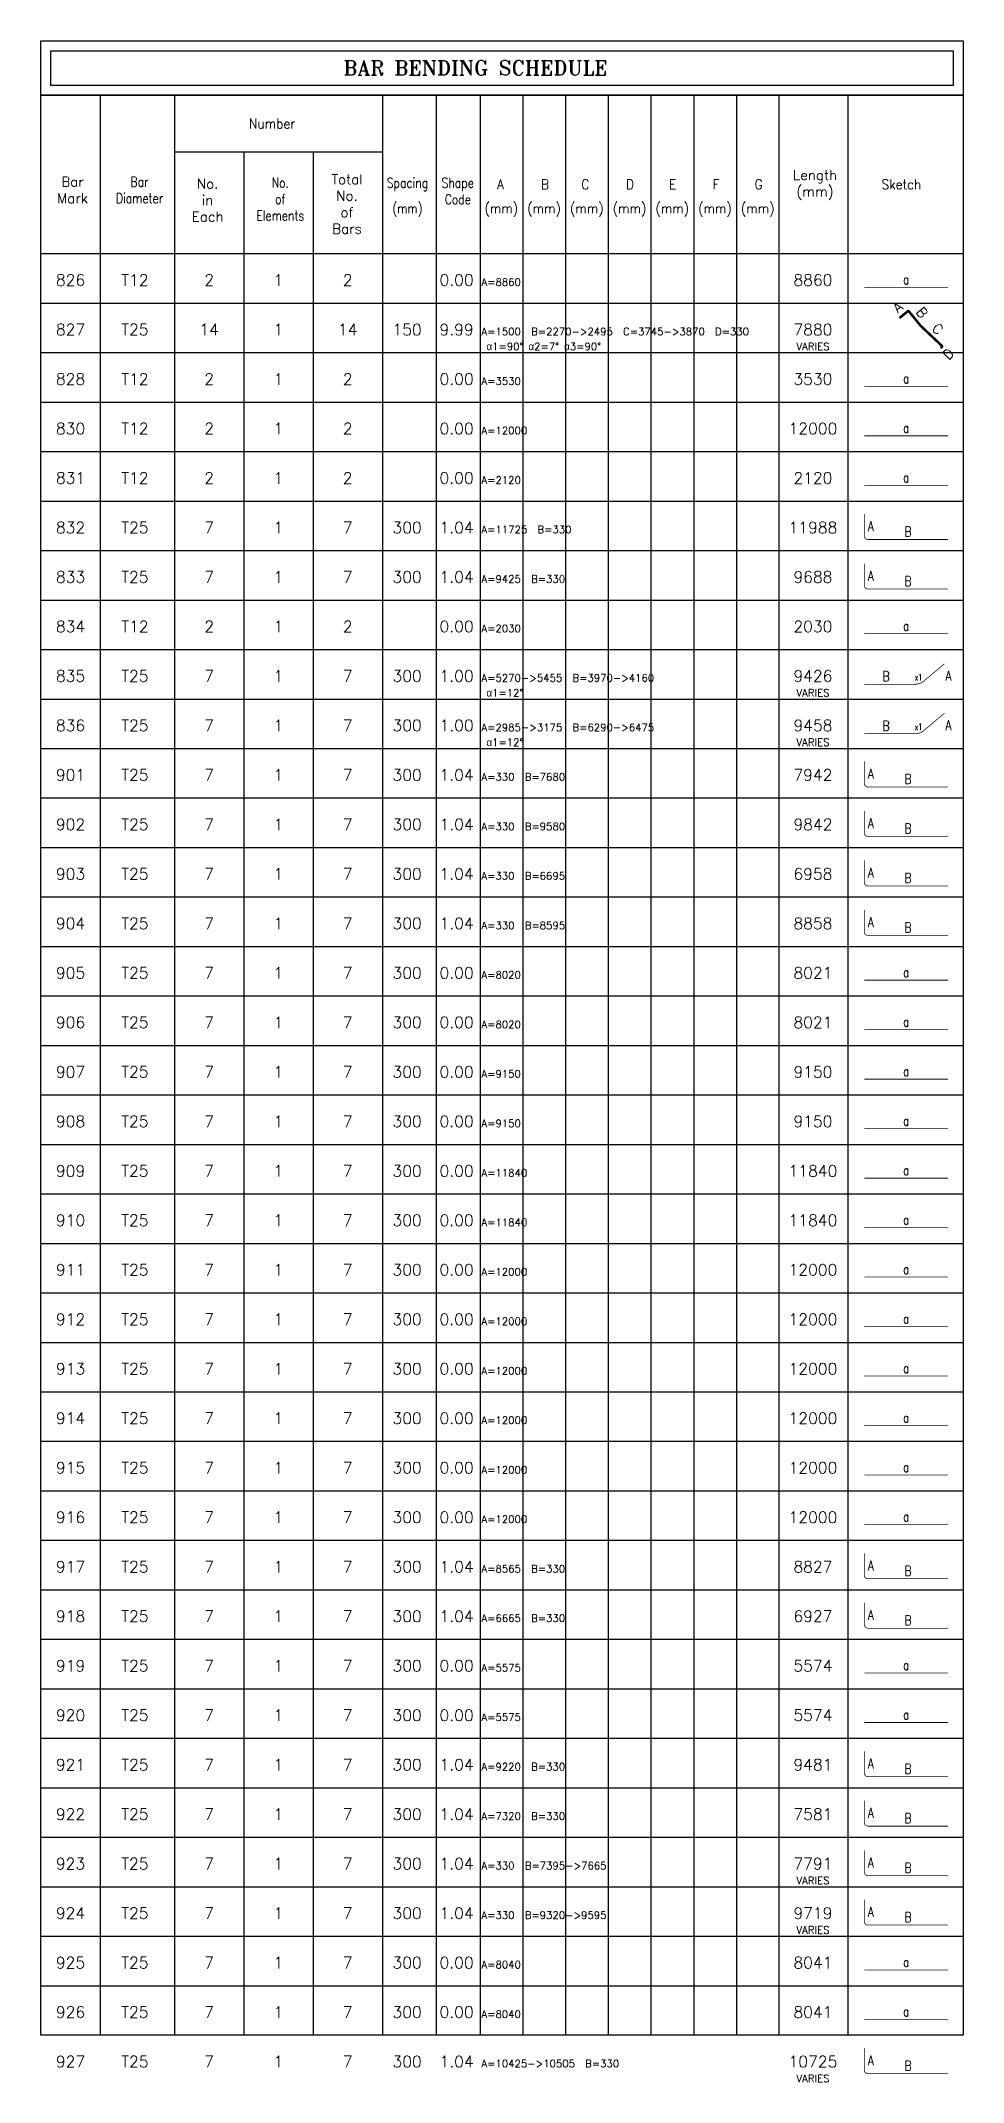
# Model space of a CAD drawing. Extents: x 660761725 to 1323371458, y 2734871439 to 5470067957.
# Drawn here: x 661859860 to 661864519, y 2734938224 to 2734948536 of the extents above; entities that cross this region are included whole.
import ezdxf
from ezdxf.enums import TextEntityAlignment as Align

# ---------------------------------------------------------------- set-up
doc = ezdxf.new("R2010")
doc.units = 0
for name, color, linetype in [('S-SCHEDULE', 140, 'Continuous'), ('S-SKETCH', 1, 'Continuous'), ('S-TEXT-SKETCH', 255, 'Continuous')]:
    doc.layers.add(name, color=color, linetype=linetype)
doc.styles.add('ARMACAD-OGER', font='romans.shx')
doc.styles.add('ROMANS', font='romans.shx')
doc.styles.add('ROMANT', font='romant')

msp = doc.modelspace()

# ---------------------------------------------------------------- texts
at = {"layer": 'S-SCHEDULE', "style": 'ROMANS'}
for s, height, p in [('T12', 57.5, (661860335.46397841, 2734947298.5)), ('2', 57.5, (661860710.46397841, 2734947298.5)), ('1', 57.5, (661861060.46397841, 2734947298.5)), ('2', 57.5, (661861410.46397841, 2734947298.5)), ('0.00', 57.5, (661861960.46397841, 2734947298.5)), ('8860', 57.5, (661863760.46397841, 2734947298.5)), ('T25', 57.5, (661860335.46397841, 2734947048.5)), ('14', 57.5, (661860710.46397841, 2734947048.5)), ('1', 57.5, (661861060.46397841, 2734947048.5)), ('14', 57.5, (661861410.46397841, 2734947048.5)), ('150', 57.5, (661861710.46397841, 2734947048.5)), ('9.99', 57.5, (661861960.46397841, 2734947048.5)), ('7880', 57.5, (661863760.46397841, 2734947048.5)), ('VARIES', 37.5, (661863760.46397841, 2734946973.5)), ('T12', 57.5, (661860335.46397841, 2734946798.5)), ('2', 57.5, (661860710.46397841, 2734946798.5)), ('1', 57.5, (661861060.46397841, 2734946798.5)), ('2', 57.5, (661861410.46397841, 2734946798.5)), ('0.00', 57.5, (661861960.46397841, 2734946798.5)), ('3530', 57.5, (661863760.46397841, 2734946798.5)), ('T12', 57.5, (661860335.46397841, 2734946548.5)), ('2', 57.5, (661860710.46397841, 2734946548.5)), ('1', 57.5, (661861060.46397841, 2734946548.5)), ('2', 57.5, (661861410.46397841, 2734946548.5)), ('0.00', 57.5, (661861960.46397841, 2734946548.5)), ('12000', 57.5, (661863760.46397841, 2734946548.5)), ('T12', 57.5, (661860335.46397841, 2734946298.5)), ('2', 57.5, (661860710.46397841, 2734946298.5)), ('1', 57.5, (661861060.46397841, 2734946298.5)), ('2', 57.5, (661861410.46397841, 2734946298.5)), ('0.00', 57.5, (661861960.46397841, 2734946298.5)), ('2120', 57.5, (661863760.46397841, 2734946298.5)), ('T25', 57.5, (661860335.46397841, 2734946048.5)), ('7', 57.5, (661860710.46397841, 2734946048.5)), ('1', 57.5, (661861060.46397841, 2734946048.5)), ('7', 57.5, (661861410.46397841, 2734946048.5)), ('300', 57.5, (661861710.46397841, 2734946048.5)), ('1.04', 57.5, (661861960.46397841, 2734946048.5)), ('11988', 57.5, (661863760.46397841, 2734946048.5)), ('T25', 57.5, (661860335.46397841, 2734945798.5)), ('7', 57.5, (661860710.46397841, 2734945798.5)), ('1', 57.5, (661861060.46397841, 2734945798.5)), ('7', 57.5, (661861410.46397841, 2734945798.5)), ('300', 57.5, (661861710.46397841, 2734945798.5)), ('1.04', 57.5, (661861960.46397841, 2734945798.5)), ('9688', 57.5, (661863760.46397841, 2734945798.5)), ('T12', 57.5, (661860335.46397841, 2734945548.5)), ('2', 57.5, (661860710.46397841, 2734945548.5)), ('1', 57.5, (661861060.46397841, 2734945548.5)), ('2', 57.5, (661861410.46397841, 2734945548.5)), ('0.00', 57.5, (661861960.46397841, 2734945548.5)), ('2030', 57.5, (661863760.46397841, 2734945548.5)), ('T25', 57.5, (661860335.46397841, 2734945298.5)), ('7', 57.5, (661860710.46397841, 2734945298.5)), ('1', 57.5, (661861060.46397841, 2734945298.5)), ('7', 57.5, (661861410.46397841, 2734945298.5)), ('300', 57.5, (661861710.46397841, 2734945298.5)), ('1.00', 57.5, (661861960.46397841, 2734945298.5)), ('9426', 57.5, (661863760.46397841, 2734945298.5)), ('VARIES', 37.5, (661863760.46397841, 2734945223.5)), ('T25', 57.5, (661860335.46397841, 2734945048.5)), ('7', 57.5, (661860710.46397841, 2734945048.5)), ('1', 57.5, (661861060.46397841, 2734945048.5)), ('7', 57.5, (661861410.46397841, 2734945048.5)), ('300', 57.5, (661861710.46397841, 2734945048.5)), ('1.00', 57.5, (661861960.46397841, 2734945048.5)), ('9458', 57.5, (661863760.46397841, 2734945048.5)), ('VARIES', 37.5, (661863760.46397841, 2734944973.5)), ('T25', 57.5, (661860335.46397841, 2734944798.5)), ('7', 57.5, (661860710.46397841, 2734944798.5)), ('1', 57.5, (661861060.46397841, 2734944798.5)), ('7', 57.5, (661861410.46397841, 2734944798.5)), ('300', 57.5, (661861710.46397841, 2734944798.5)), ('1.04', 57.5, (661861960.46397841, 2734944798.5)), ('7942', 57.5, (661863760.46397841, 2734944798.5)), ('T25', 57.5, (661860335.46397841, 2734944548.5)), ('7', 57.5, (661860710.46397841, 2734944548.5)), ('1', 57.5, (661861060.46397841, 2734944548.5)), ('7', 57.5, (661861410.46397841, 2734944548.5)), ('300', 57.5, (661861710.46397841, 2734944548.5)), ('1.04', 57.5, (661861960.46397841, 2734944548.5)), ('9842', 57.5, (661863760.46397841, 2734944548.5)), ('T25', 57.5, (661860335.46397841, 2734944298.5)), ('7', 57.5, (661860710.46397841, 2734944298.5)), ('1', 57.5, (661861060.46397841, 2734944298.5)), ('7', 57.5, (661861410.46397841, 2734944298.5)), ('300', 57.5, (661861710.46397841, 2734944298.5)), ('1.04', 57.5, (661861960.46397841, 2734944298.5)), ('6958', 57.5, (661863760.46397841, 2734944298.5)), ('T25', 57.5, (661860335.46397841, 2734944048.5)), ('7', 57.5, (661860710.46397841, 2734944048.5)), ('1', 57.5, (661861060.46397841, 2734944048.5)), ('7', 57.5, (661861410.46397841, 2734944048.5)), ('300', 57.5, (661861710.46397841, 2734944048.5)), ('1.04', 57.5, (661861960.46397841, 2734944048.5)), ('8858', 57.5, (661863760.46397841, 2734944048.5)), ('T25', 57.5, (661860335.46397841, 2734943798.5)), ('7', 57.5, (661860710.46397841, 2734943798.5)), ('1', 57.5, (661861060.46397841, 2734943798.5)), ('7', 57.5, (661861410.46397841, 2734943798.5)), ('300', 57.5, (661861710.46397841, 2734943798.5)), ('0.00', 57.5, (661861960.46397841, 2734943798.5)), ('8021', 57.5, (661863760.46397841, 2734943798.5)), ('T25', 57.5, (661860335.46397841, 2734943548.5)), ('7', 57.5, (661860710.46397841, 2734943548.5)), ('1', 57.5, (661861060.46397841, 2734943548.5)), ('7', 57.5, (661861410.46397841, 2734943548.5)), ('300', 57.5, (661861710.46397841, 2734943548.5)), ('0.00', 57.5, (661861960.46397841, 2734943548.5)), ('8021', 57.5, (661863760.46397841, 2734943548.5)), ('T25', 57.5, (661860335.46397841, 2734943298.5)), ('7', 57.5, (661860710.46397841, 2734943298.5)), ('1', 57.5, (661861060.46397841, 2734943298.5)), ('7', 57.5, (661861410.46397841, 2734943298.5)), ('300', 57.5, (661861710.46397841, 2734943298.5)), ('0.00', 57.5, (661861960.46397841, 2734943298.5)), ('9150', 57.5, (661863760.46397841, 2734943298.5)), ('T25', 57.5, (661860335.46397841, 2734943048.5)), ('7', 57.5, (661860710.46397841, 2734943048.5)), ('1', 57.5, (661861060.46397841, 2734943048.5)), ('7', 57.5, (661861410.46397841, 2734943048.5)), ('300', 57.5, (661861710.46397841, 2734943048.5)), ('0.00', 57.5, (661861960.46397841, 2734943048.5)), ('9150', 57.5, (661863760.46397841, 2734943048.5)), ('T25', 57.5, (661860335.46397841, 2734942798.5)), ('7', 57.5, (661860710.46397841, 2734942798.5)), ('1', 57.5, (661861060.46397841, 2734942798.5)), ('7', 57.5, (661861410.46397841, 2734942798.5)), ('300', 57.5, (661861710.46397841, 2734942798.5)), ('0.00', 57.5, (661861960.46397841, 2734942798.5)), ('11840', 57.5, (661863760.46397841, 2734942798.5)), ('T25', 57.5, (661860335.46397841, 2734942548.5)), ('7', 57.5, (661860710.46397841, 2734942548.5)), ('1', 57.5, (661861060.46397841, 2734942548.5)), ('7', 57.5, (661861410.46397841, 2734942548.5)), ('300', 57.5, (661861710.46397841, 2734942548.5)), ('0.00', 57.5, (661861960.46397841, 2734942548.5)), ('11840', 57.5, (661863760.46397841, 2734942548.5)), ('T25', 57.5, (661860335.46397841, 2734942298.5)), ('7', 57.5, (661860710.46397841, 2734942298.5)), ('1', 57.5, (661861060.46397841, 2734942298.5)), ('7', 57.5, (661861410.46397841, 2734942298.5)), ('300', 57.5, (661861710.46397841, 2734942298.5)), ('0.00', 57.5, (661861960.46397841, 2734942298.5)), ('12000', 57.5, (661863760.46397841, 2734942298.5)), ('T25', 57.5, (661860335.46397841, 2734942048.5)), ('7', 57.5, (661860710.46397841, 2734942048.5)), ('1', 57.5, (661861060.46397841, 2734942048.5)), ('7', 57.5, (661861410.46397841, 2734942048.5)), ('300', 57.5, (661861710.46397841, 2734942048.5)), ('0.00', 57.5, (661861960.46397841, 2734942048.5)), ('12000', 57.5, (661863760.46397841, 2734942048.5)), ('T25', 57.5, (661860335.46397841, 2734941798.5)), ('7', 57.5, (661860710.46397841, 2734941798.5)), ('1', 57.5, (661861060.46397841, 2734941798.5)), ('7', 57.5, (661861410.46397841, 2734941798.5)), ('300', 57.5, (661861710.46397841, 2734941798.5)), ('0.00', 57.5, (661861960.46397841, 2734941798.5)), ('12000', 57.5, (661863760.46397841, 2734941798.5)), ('T25', 57.5, (661860335.46397841, 2734941548.5)), ('7', 57.5, (661860710.46397841, 2734941548.5)), ('1', 57.5, (661861060.46397841, 2734941548.5)), ('7', 57.5, (661861410.46397841, 2734941548.5)), ('300', 57.5, (661861710.46397841, 2734941548.5)), ('0.00', 57.5, (661861960.46397841, 2734941548.5)), ('12000', 57.5, (661863760.46397841, 2734941548.5)), ('T25', 57.5, (661860335.46397841, 2734941298.5)), ('7', 57.5, (661860710.46397841, 2734941298.5)), ('1', 57.5, (661861060.46397841, 2734941298.5)), ('7', 57.5, (661861410.46397841, 2734941298.5)), ('300', 57.5, (661861710.46397841, 2734941298.5)), ('0.00', 57.5, (661861960.46397841, 2734941298.5)), ('12000', 57.5, (661863760.46397841, 2734941298.5)), ('T25', 57.5, (661860335.46397841, 2734941048.5)), ('7', 57.5, (661860710.46397841, 2734941048.5)), ('1', 57.5, (661861060.46397841, 2734941048.5)), ('7', 57.5, (661861410.46397841, 2734941048.5)), ('300', 57.5, (661861710.46397841, 2734941048.5)), ('0.00', 57.5, (661861960.46397841, 2734941048.5)), ('12000', 57.5, (661863760.46397841, 2734941048.5)), ('T25', 57.5, (661860335.46397841, 2734940798.5)), ('7', 57.5, (661860710.46397841, 2734940798.5)), ('1', 57.5, (661861060.46397841, 2734940798.5)), ('7', 57.5, (661861410.46397841, 2734940798.5)), ('300', 57.5, (661861710.46397841, 2734940798.5)), ('1.04', 57.5, (661861960.46397841, 2734940798.5)), ('8827', 57.5, (661863760.46397841, 2734940798.5)), ('T25', 57.5, (661860335.46397841, 2734940548.5)), ('7', 57.5, (661860710.46397841, 2734940548.5)), ('1', 57.5, (661861060.46397841, 2734940548.5)), ('7', 57.5, (661861410.46397841, 2734940548.5)), ('300', 57.5, (661861710.46397841, 2734940548.5)), ('1.04', 57.5, (661861960.46397841, 2734940548.5)), ('6927', 57.5, (661863760.46397841, 2734940548.5)), ('T25', 57.5, (661860335.46397841, 2734940298.5)), ('7', 57.5, (661860710.46397841, 2734940298.5)), ('1', 57.5, (661861060.46397841, 2734940298.5)), ('7', 57.5, (661861410.46397841, 2734940298.5)), ('300', 57.5, (661861710.46397841, 2734940298.5)), ('0.00', 57.5, (661861960.46397841, 2734940298.5)), ('5574', 57.5, (661863760.46397841, 2734940298.5)), ('T25', 57.5, (661860335.46397841, 2734940048.5)), ('7', 57.5, (661860710.46397841, 2734940048.5)), ('1', 57.5, (661861060.46397841, 2734940048.5)), ('7', 57.5, (661861410.46397841, 2734940048.5)), ('300', 57.5, (661861710.46397841, 2734940048.5)), ('0.00', 57.5, (661861960.46397841, 2734940048.5)), ('5574', 57.5, (661863760.46397841, 2734940048.5)), ('T25', 57.5, (661860335.46397841, 2734939798.5)), ('7', 57.5, (661860710.46397841, 2734939798.5)), ('1', 57.5, (661861060.46397841, 2734939798.5)), ('7', 57.5, (661861410.46397841, 2734939798.5)), ('300', 57.5, (661861710.46397841, 2734939798.5)), ('1.04', 57.5, (661861960.46397841, 2734939798.5)), ('9481', 57.5, (661863760.46397841, 2734939798.5)), ('T25', 57.5, (661860335.46397841, 2734939548.5)), ('7', 57.5, (661860710.46397841, 2734939548.5)), ('1', 57.5, (661861060.46397841, 2734939548.5)), ('7', 57.5, (661861410.46397841, 2734939548.5)), ('300', 57.5, (661861710.46397841, 2734939548.5)), ('1.04', 57.5, (661861960.46397841, 2734939548.5)), ('7581', 57.5, (661863760.46397841, 2734939548.5)), ('T25', 57.5, (661860335.46397841, 2734939298.5)), ('7', 57.5, (661860710.46397841, 2734939298.5)), ('1', 57.5, (661861060.46397841, 2734939298.5)), ('7', 57.5, (661861410.46397841, 2734939298.5)), ('300', 57.5, (661861710.46397841, 2734939298.5)), ('1.04', 57.5, (661861960.46397841, 2734939298.5)), ('7791', 57.5, (661863760.46397841, 2734939298.5)), ('VARIES', 37.5, (661863760.46397841, 2734939223.5)), ('T25', 57.5, (661860335.46397841, 2734939048.5)), ('7', 57.5, (661860710.46397841, 2734939048.5)), ('1', 57.5, (661861060.46397841, 2734939048.5)), ('7', 57.5, (661861410.46397841, 2734939048.5)), ('300', 57.5, (661861710.46397841, 2734939048.5)), ('1.04', 57.5, (661861960.46397841, 2734939048.5)), ('9719', 57.5, (661863760.46397841, 2734939048.5)), ('VARIES', 37.5, (661863760.46397841, 2734938973.5)), ('T25', 57.5, (661860335.46397841, 2734938798.5)), ('7', 57.5, (661860710.46397841, 2734938798.5)), ('1', 57.5, (661861060.46397841, 2734938798.5)), ('7', 57.5, (661861410.46397841, 2734938798.5)), ('300', 57.5, (661861710.46397841, 2734938798.5)), ('0.00', 57.5, (661861960.46397841, 2734938798.5)), ('8041', 57.5, (661863760.46397841, 2734938798.5)), ('T25', 57.5, (661860335.46397841, 2734938548.5)), ('7', 57.5, (661860710.46397841, 2734938548.5)), ('1', 57.5, (661861060.46397841, 2734938548.5)), ('7', 57.5, (661861410.46397841, 2734938548.5)), ('300', 57.5, (661861710.46397841, 2734938548.5)), ('0.00', 57.5, (661861960.46397841, 2734938548.5)), ('8041', 57.5, (661863760.46397841, 2734938548.5)), ('T25', 57.5, (661860335.46397841, 2734938298.5)), ('7', 57.5, (661860710.46397841, 2734938298.5)), ('1', 57.5, (661861060.46397841, 2734938298.5)), ('7', 57.5, (661861410.46397841, 2734938298.5)), ('300', 57.5, (661861710.46397841, 2734938298.5)), ('1.04', 57.5, (661861960.46397841, 2734938298.5)), ('10725', 57.5, (661863760.46397841, 2734938298.5)), ('VARIES', 37.5, (661863760.46397841, 2734938223.5))]:
    msp.add_text(s, height=height, dxfattribs=at).set_placement(p, align=Align.CENTER)
at = {"layer": 'S-SCHEDULE', "color": 7, "style": 'ROMANS'}
for s, rotation, p in [('A', 39.1280781986, (661864188.34717035, 2734947190.09168482)), ('B', 309.1280782064, (661864311.7242924, 2734947163.54909897)), ('C', 316.5957188517, (661864391.11587059, 2734947080.58142805)), ('D', 46.5957188515, (661864443.79731178, 2734946953.76219702))]:
    msp.add_text(s, height=50, rotation=rotation, dxfattribs=at).set_placement(p, align=Align.MIDDLE_CENTER)
at = {"layer": 'S-SCHEDULE', "style": 'ROMANS'}
for s, insert, char_height, width, attachment_point in [('{\\FRomanS;\\C140;826}', (661860010.46397841, 2734947298.5), 57.5, 230, 8), (' A=8860 ', (661862060.46397841, 2734947336), 37.5, 2400, 1), ('{\\FRomanS;\\C140;827}', (661860010.46397841, 2734947048.5), 57.5, 230, 8), (' A=1500  B=2270->2495  C=3745->3870  D=330 ', (661862060.46397841, 2734947086), 37.5, 2400, 1), (' {\\Fgreeks.shx;a}1=90° {\\Fgreeks.shx;a}2=7° {\\Fgreeks.shx;a}3=90°', (661862085.46397841, 2734947011), 37.5, 2375, 1), ('{\\FRomanS;\\C140;828}', (661860010.46397841, 2734946798.5), 57.5, 230, 8), (' A=3530 ', (661862060.46397841, 2734946836), 37.5, 2400, 1), ('{\\FRomanS;\\C140;830}', (661860010.46397841, 2734946548.5), 57.5, 230, 8), (' A=12000 ', (661862060.46397841, 2734946586), 37.5, 2400, 1), ('{\\FRomanS;\\C140;831}', (661860010.46397841, 2734946298.5), 57.5, 230, 8), (' A=2120 ', (661862060.46397841, 2734946336), 37.5, 2400, 1), ('{\\FRomanS;\\C140;832}', (661860010.46397841, 2734946048.5), 57.5, 230, 8), (' A=11725  B=330 ', (661862060.46397841, 2734946086), 37.5, 2400, 1), ('{\\FRomanS;\\C140;833}', (661860010.46397841, 2734945798.5), 57.5, 230, 8), (' A=9425  B=330 ', (661862060.46397841, 2734945836), 37.5, 2400, 1), ('{\\FRomanS;\\C140;834}', (661860010.46397841, 2734945548.5), 57.5, 230, 8), (' A=2030 ', (661862060.46397841, 2734945586), 37.5, 2400, 1), ('{\\FRomanS;\\C140;835}', (661860010.46397841, 2734945298.5), 57.5, 230, 8), (' A=5270->5455  B=3970->4160 ', (661862060.46397841, 2734945336), 37.5, 2400, 1), (' {\\Fgreeks.shx;a}1=12°', (661862085.46397841, 2734945261), 37.5, 2375, 1), ('{\\FRomanS;\\C140;836}', (661860010.46397841, 2734945048.5), 57.5, 230, 8), (' A=2985->3175  B=6290->6475 ', (661862060.46397841, 2734945086), 37.5, 2400, 1), (' {\\Fgreeks.shx;a}1=12°', (661862085.46397841, 2734945011), 37.5, 2375, 1), ('{\\FRomanS;\\C140;901}', (661860010.46397841, 2734944798.5), 57.5, 230, 8), (' A=330  B=7680 ', (661862060.46397841, 2734944836), 37.5, 2400, 1), ('{\\FRomanS;\\C140;902}', (661860010.46397841, 2734944548.5), 57.5, 230, 8), (' A=330  B=9580 ', (661862060.46397841, 2734944586), 37.5, 2400, 1), ('{\\FRomanS;\\C140;903}', (661860010.46397841, 2734944298.5), 57.5, 230, 8), (' A=330  B=6695 ', (661862060.46397841, 2734944336), 37.5, 2400, 1), ('{\\FRomanS;\\C140;904}', (661860010.46397841, 2734944048.5), 57.5, 230, 8), (' A=330  B=8595 ', (661862060.46397841, 2734944086), 37.5, 2400, 1), ('{\\FRomanS;\\C140;905}', (661860010.46397841, 2734943798.5), 57.5, 230, 8), (' A=8020 ', (661862060.46397841, 2734943836), 37.5, 2400, 1), ('{\\FRomanS;\\C140;906}', (661860010.46397841, 2734943548.5), 57.5, 230, 8), (' A=8020 ', (661862060.46397841, 2734943586), 37.5, 2400, 1), ('{\\FRomanS;\\C140;907}', (661860010.46397841, 2734943298.5), 57.5, 230, 8), (' A=9150 ', (661862060.46397841, 2734943336), 37.5, 2400, 1), ('{\\FRomanS;\\C140;908}', (661860010.46397841, 2734943048.5), 57.5, 230, 8), (' A=9150 ', (661862060.46397841, 2734943086), 37.5, 2400, 1), ('{\\FRomanS;\\C140;909}', (661860010.46397841, 2734942798.5), 57.5, 230, 8), (' A=11840 ', (661862060.46397841, 2734942836), 37.5, 2400, 1), ('{\\FRomanS;\\C140;910}', (661860010.46397841, 2734942548.5), 57.5, 230, 8), (' A=11840 ', (661862060.46397841, 2734942586), 37.5, 2400, 1), ('{\\FRomanS;\\C140;911}', (661860010.46397841, 2734942298.5), 57.5, 230, 8), (' A=12000 ', (661862060.46397841, 2734942336), 37.5, 2400, 1), ('{\\FRomanS;\\C140;912}', (661860010.46397841, 2734942048.5), 57.5, 230, 8), (' A=12000 ', (661862060.46397841, 2734942086), 37.5, 2400, 1), ('{\\FRomanS;\\C140;913}', (661860010.46397841, 2734941798.5), 57.5, 230, 8), (' A=12000 ', (661862060.46397841, 2734941836), 37.5, 2400, 1), ('{\\FRomanS;\\C140;914}', (661860010.46397841, 2734941548.5), 57.5, 230, 8), (' A=12000 ', (661862060.46397841, 2734941586), 37.5, 2400, 1), ('{\\FRomanS;\\C140;915}', (661860010.46397841, 2734941298.5), 57.5, 230, 8), (' A=12000 ', (661862060.46397841, 2734941336), 37.5, 2400, 1), ('{\\FRomanS;\\C140;916}', (661860010.46397841, 2734941048.5), 57.5, 230, 8), (' A=12000 ', (661862060.46397841, 2734941086), 37.5, 2400, 1), ('{\\FRomanS;\\C140;917}', (661860010.46397841, 2734940798.5), 57.5, 230, 8), (' A=8565  B=330 ', (661862060.46397841, 2734940836), 37.5, 2400, 1), ('{\\FRomanS;\\C140;918}', (661860010.46397841, 2734940548.5), 57.5, 230, 8), (' A=6665  B=330 ', (661862060.46397841, 2734940586), 37.5, 2400, 1), ('{\\FRomanS;\\C140;919}', (661860010.46397841, 2734940298.5), 57.5, 230, 8), (' A=5575 ', (661862060.46397841, 2734940336), 37.5, 2400, 1), ('{\\FRomanS;\\C140;920}', (661860010.46397841, 2734940048.5), 57.5, 230, 8), (' A=5575 ', (661862060.46397841, 2734940086), 37.5, 2400, 1), ('{\\FRomanS;\\C140;921}', (661860010.46397841, 2734939798.5), 57.5, 230, 8), (' A=9220  B=330 ', (661862060.46397841, 2734939836), 37.5, 2400, 1), ('{\\FRomanS;\\C140;922}', (661860010.46397841, 2734939548.5), 57.5, 230, 8), (' A=7320  B=330 ', (661862060.46397841, 2734939586), 37.5, 2400, 1), ('{\\FRomanS;\\C140;923}', (661860010.46397841, 2734939298.5), 57.5, 230, 8), (' A=330  B=7395->7665 ', (661862060.46397841, 2734939336), 37.5, 2400, 1), ('{\\FRomanS;\\C140;924}', (661860010.46397841, 2734939048.5), 57.5, 230, 8), (' A=330  B=9320->9595 ', (661862060.46397841, 2734939086), 37.5, 2400, 1), ('{\\FRomanS;\\C140;925}', (661860010.46397841, 2734938798.5), 57.5, 230, 8), (' A=8040 ', (661862060.46397841, 2734938836), 37.5, 2400, 1), ('{\\FRomanS;\\C140;926}', (661860010.46397841, 2734938548.5), 57.5, 230, 8), (' A=8040 ', (661862060.46397841, 2734938586), 37.5, 2400, 1), ('{\\FRomanS;\\C140;927}', (661860010.46397841, 2734938298.5), 57.5, 230, 8), (' A=10425->10505  B=330 ', (661862060.46397841, 2734938336), 37.5, 2400, 1)]:
    msp.add_mtext(s, dxfattribs=dict(at, insert=insert, char_height=char_height, width=width, attachment_point=attachment_point))

# ---------------------------------------------------------------- blocks, each defined once
blk = doc.blocks.new('cadf_50')
at = {"color": 9}
for p, q in [((0, -42), (186.35, -42)), ((0, -52), (186.35, -52)), ((0, -62), (186.35, -62)), ((0, -72), (186.35, -72)), ((0, -82), (186.35, -82)), ((0, -92), (186.35, -92)), ((0, -102), (186.35, -102)), ((0, -112), (186.35, -112)), ((0, -122), (186.35, -122)), ((0, -132), (186.35, -132)), ((0, -142), (186.35, -142)), ((0, -152), (186.35, -152)), ((0, -162), (186.35, -162)), ((0, -172), (186.35, -172)), ((0, -182), (186.35, -182)), ((0, -192), (186.35, -192)), ((0, -202), (186.35, -202)), ((0, -212), (186.35, -212)), ((0, -222), (186.35, -222)), ((0, -232), (186.35, -232)), ((0, -242), (186.35, -242)), ((0, -252), (186.35, -252)), ((0, -262), (186.35, -262)), ((0, -272), (186.35, -272)), ((0, -282), (186.35, -282)), ((0, -292), (186.35, -292)), ((0, -302), (186.35, -302)), ((0, -312), (186.35, -312)), ((0, -322), (186.35, -322)), ((0, -332), (186.35, -332)), ((0, -342), (186.35, -342)), ((0, -352), (186.35, -352)), ((0, -362), (186.35, -362)), ((0, -372), (186.35, -372)), ((0, -382), (186.35, -382))]:
    blk.add_line(p, q, dxfattribs=at)
at = {"color": 140}
for points in [[(0, 11), (186.35, 11), (186.35, 0), (0, 0)], [(2, 9), (184.35, 9), (184.35, 2), (2, 2)]]:
    blk.add_lwpolyline(points, close=True, dxfattribs=at)
at = {"layer": 'S-SCHEDULE'}
for p, q in [((0, -392), (0, 0)), ((12, 0), (12, -392)), ((27, 0), (27, -392)), ((69, 0), (69, -392)), ((79.87, 0), (79.87, -392)), ((88.75, 0), (88.75, -392)), ((97.38, 0), (97.38, -392)), ((106.02, 0), (106.02, -392)), ((114.65, 0), (114.65, -392)), ((123.28, 0), (123.28, -392)), ((131.91, 0), (131.91, -392)), ((140.55, 0), (140.55, -392)), ((149.18, -392), (149.18, 0)), ((163.15, -392), (163.15, 0)), ((27, -11.45), (69, -11.45)), ((41, -11.45), (41, -392)), ((55, -11.45), (55, -392)), ((0, -32), (186.35, -32))]:
    blk.add_line(p, q, dxfattribs=at)
at = {"layer": 'S-SCHEDULE', "flags": 128}
blk.add_lwpolyline([(0, -392), (0, 0), (186.35, 0), (186.35, -392)], close=True, dxfattribs=at)
at = {"color": 140, "insert": (61.14, 7.05), "char_height": 3, "width": 81.5392, "attachment_point": 1, "rotation": 0.0004, "style": 'ROMANT'}
blk.add_mtext('{\\Fromant|c0;BAR BENDING SCHEDULE}', dxfattribs=at)
at = {"layer": 'S-SCHEDULE', "style": 'ARMACAD-OGER'}
for s, width, p in [('Number', 0.9, (46.74, -5.72)), ('(mm)', 0.8, (74.08, -23)), ('(mm)', 0.9, (93.05, -23)), ('(mm)', 0.9, (101.68, -23)), ('(mm)', 0.9, (110.32, -23)), ('(mm)', 0.9, (118.95, -23)), ('(mm)', 0.9, (127.58, -23)), ('(mm)', 0.9, (136.21, -23)), ('(mm)', 0.9, (144.85, -23))]:
    blk.add_text(s, height=2, dxfattribs=dict(at, width=width)).set_placement(p, align=Align.MIDDLE)
at = {"layer": 'S-SCHEDULE', "style": 'ARMACAD-OGER', "width": 0.9}
for s, p in [('A', (92.87, -18)), ('B', (101.86, -18)), ('C', (110.01, -18)), ('D', (119.05, -18)), ('E', (127.67, -18)), ('F', (136.4, -18)), ('G', (145.02, -18)), ('Sketch', (173.87, -18))]:
    blk.add_text(s, height=2, dxfattribs=at).set_placement(p, align=Align.MIDDLE_CENTER)
at = {"layer": 'S-SCHEDULE', "char_height": 2, "attachment_point": 2, "style": 'ARMACAD-OGER'}
for s, insert, width in [('Bar\\PMark', (6.41, -16.47), 27.5713), ('{\\W0.8;Bar\\PDiameter}', (19.94, -16.48), 15.2105), ('Total No. of Bars', (61.86, -15.98), 3.2105), ('Length (mm)', (156.42, -15.11), 8.2105), ('No. \\Pin\\PEach', (33.7, -16.86), 23.5714), ('{\\W0.8;No.\\Pof\\PElements}', (48.39, -16.65), 17.2105), ('{\\W0.8;Spacing}', (74.08, -16.7), 28.6571), ('{\\W0.8;Shape\\PCode}', (84.23, -16.7), 28.6571)]:
    blk.add_mtext(s, dxfattribs=dict(at, insert=insert, width=width))
blk = doc.blocks.new('1-CFSHP20')
at = {"layer": 'S-SKETCH', "const_width": 0.2}
blk.add_lwpolyline([(-24, 2), (-1, 2)], dxfattribs=at)
at = {"layer": 'S-TEXT-SKETCH', "linetype": 'ByBlock', "style": 'ROMANS', "width": 0.7}
blk.add_attdef('A', text='', height=2, dxfattribs=at).set_placement((-12.5, 2), align=Align.BOTTOM_CENTER)
blk = doc.blocks.new('33-CFSHP37')
at = {"layer": 'S-SKETCH', "const_width": 0.2}
blk.add_lwpolyline([(-1, 1), (-22.96875, 1, -0.4142135624), (-24, 2.03125), (-24, 8)], format="xyb", dxfattribs=at)
at = {"layer": 'S-TEXT-SKETCH', "style": 'ROMANS', "width": 0.8}
blk.add_attdef('A', text='', height=2, dxfattribs=at).set_placement((-23, 6), align=Align.TOP_LEFT)
blk.add_attdef('B', text='', height=2, dxfattribs=at).set_placement((-11.984375, 1), align=Align.BOTTOM_CENTER)
blk = doc.blocks.new('34-37-CFSHP62a')
at = {"layer": 'S-SKETCH', "const_width": 0.2}
blk.add_lwpolyline([(-24, 1.91), (-9.99, 1.91, 0.176327), (-7.61, 2.78), (-1.96, 7.52)], format="xyb", dxfattribs=at)
at = {"layer": 'S-TEXT-SKETCH', "style": 'ROMANS', "width": 0.7}
blk.add_text('x1', height=1.8, dxfattribs=at).set_placement((-10.11, 2.36), align=Align.BOTTOM_LEFT)
at = {"layer": 'S-TEXT-SKETCH', "style": 'ROMANS', "width": 0.8}
for tag, p in [('B', (-17, 1.91)), ('A', (0, 2.07))]:
    blk.add_attdef(tag, text='', height=2, dxfattribs=at).set_placement(p, align=Align.BOTTOM_RIGHT)

# ---------------------------------------------------------------- linework, layer by layer
at = {"layer": 'S-SCHEDULE', "color": 140, "const_width": 12.5}
msp.add_lwpolyline([(661864197.31811178, 2734947135.55313683), (661864239.91816771, 2734947170.20794106, -0.4142135624), (661864244.8867265, 2734947169.69695091), (661864304.13956618, 2734947096.85930777, 0.0325952585), (661864304.45247042, 2734947096.52213287), (661864411.85660446, 2734946994.93988991, -0.4142135624), (661864411.99569345, 2734946989.94706106), (661864405.89809811, 2734946983.5)], format="xyb", dxfattribs=at)

# ---------------------------------------------------------------- block references
at = {"layer": 'S-SCHEDULE', "xscale": 25, "yscale": 25, "zscale": 25}
msp.add_blockref('cadf_50', (661859860.46397841, 2734948261), dxfattribs=at)
at = {"layer": 'S-SCHEDULE'}
ref = msp.add_blockref('1-CFSHP20', (661864460.46397841, 2734947253.75), dxfattribs=dict(at, xscale=18.375, yscale=18.375, zscale=18.375))
ref.add_attrib('A', 'a', dxfattribs={"layer": 'S-TEXT-SKETCH', "color": 7, "linetype": 'ByBlock', "height": 50, "style": 'ROMANS', "width": 0.7}).set_placement((661864230.77647841, 2734947290.5), align=Align.BOTTOM_CENTER)
ref = msp.add_blockref('1-CFSHP20', (661864460.46397841, 2734946753.75), dxfattribs=dict(at, xscale=18.375, yscale=18.375, zscale=18.375))
ref.add_attrib('A', 'a', dxfattribs={"layer": 'S-TEXT-SKETCH', "color": 7, "linetype": 'ByBlock', "height": 50, "style": 'ROMANS', "width": 0.7}).set_placement((661864230.77647841, 2734946790.5), align=Align.BOTTOM_CENTER)
ref = msp.add_blockref('1-CFSHP20', (661864460.46397841, 2734946503.75), dxfattribs=dict(at, xscale=18.375, yscale=18.375, zscale=18.375))
ref.add_attrib('A', 'a', dxfattribs={"layer": 'S-TEXT-SKETCH', "color": 7, "linetype": 'ByBlock', "height": 50, "style": 'ROMANS', "width": 0.7}).set_placement((661864230.77647841, 2734946540.5), align=Align.BOTTOM_CENTER)
ref = msp.add_blockref('1-CFSHP20', (661864460.46397841, 2734946253.75), dxfattribs=dict(at, xscale=18.375, yscale=18.375, zscale=18.375))
ref.add_attrib('A', 'a', dxfattribs={"layer": 'S-TEXT-SKETCH', "color": 7, "linetype": 'ByBlock', "height": 50, "style": 'ROMANS', "width": 0.7}).set_placement((661864230.77647841, 2734946290.5), align=Align.BOTTOM_CENTER)
ref = msp.add_blockref('33-CFSHP37', (661864460.46397841, 2734945998.48338318), dxfattribs=dict(at, xscale=18.375, yscale=18.375, zscale=18.375))
ref.add_attrib('A', 'A', dxfattribs={"layer": 'S-TEXT-SKETCH', "color": 7, "height": 50, "style": 'ROMANS', "width": 0.8}).set_placement((661864037.83897841, 2734946108.73338318), align=Align.TOP_LEFT)
ref.add_attrib('B', 'B', dxfattribs={"layer": 'S-TEXT-SKETCH', "color": 7, "height": 50, "style": 'ROMANS', "width": 0.8}).set_placement((661864240.25108778, 2734946016.85838318), align=Align.BOTTOM_CENTER)
ref = msp.add_blockref('33-CFSHP37', (661864460.46397841, 2734945748.48338318), dxfattribs=dict(at, xscale=18.375, yscale=18.375, zscale=18.375))
ref.add_attrib('A', 'A', dxfattribs={"layer": 'S-TEXT-SKETCH', "color": 7, "height": 50, "style": 'ROMANS', "width": 0.8}).set_placement((661864037.83897841, 2734945858.73338318), align=Align.TOP_LEFT)
ref.add_attrib('B', 'B', dxfattribs={"layer": 'S-TEXT-SKETCH', "color": 7, "height": 50, "style": 'ROMANS', "width": 0.8}).set_placement((661864240.25108778, 2734945766.85838318), align=Align.BOTTOM_CENTER)
ref = msp.add_blockref('1-CFSHP20', (661864460.46397841, 2734945503.75), dxfattribs=dict(at, xscale=18.375, yscale=18.375, zscale=18.375))
ref.add_attrib('A', 'a', dxfattribs={"layer": 'S-TEXT-SKETCH', "color": 7, "linetype": 'ByBlock', "height": 50, "style": 'ROMANS', "width": 0.7}).set_placement((661864230.77647841, 2734945540.5), align=Align.BOTTOM_CENTER)
ref = msp.add_blockref('34-37-CFSHP62a', (661864460.46397841, 2734945250.66268206), dxfattribs=dict(at, xscale=18.375, yscale=18.375, zscale=18.375))
ref.add_attrib('A', 'A', dxfattribs={"layer": 'S-TEXT-SKETCH', "color": 7, "height": 50, "style": 'ROMANS', "width": 0.8}).set_placement((661864460.46397841, 2734945288.71799517), align=Align.BOTTOM_RIGHT)
ref.add_attrib('B', 'B', dxfattribs={"layer": 'S-TEXT-SKETCH', "color": 7, "height": 50, "style": 'ROMANS', "width": 0.8}).set_placement((661864148.16635573, 2734945285.81130981), align=Align.BOTTOM_RIGHT)
ref = msp.add_blockref('34-37-CFSHP62a', (661864460.46397841, 2734945000.66268206), dxfattribs=dict(at, xscale=18.375, yscale=18.375, zscale=18.375))
ref.add_attrib('A', 'A', dxfattribs={"layer": 'S-TEXT-SKETCH', "color": 7, "height": 50, "style": 'ROMANS', "width": 0.8}).set_placement((661864460.46397841, 2734945038.71799517), align=Align.BOTTOM_RIGHT)
ref.add_attrib('B', 'B', dxfattribs={"layer": 'S-TEXT-SKETCH', "color": 7, "height": 50, "style": 'ROMANS', "width": 0.8}).set_placement((661864148.16635573, 2734945035.81130981), align=Align.BOTTOM_RIGHT)
ref = msp.add_blockref('33-CFSHP37', (661864460.46397841, 2734944748.48338318), dxfattribs=dict(at, xscale=18.375, yscale=18.375, zscale=18.375))
ref.add_attrib('A', 'A', dxfattribs={"layer": 'S-TEXT-SKETCH', "color": 7, "height": 50, "style": 'ROMANS', "width": 0.8}).set_placement((661864037.83897841, 2734944858.73338318), align=Align.TOP_LEFT)
ref.add_attrib('B', 'B', dxfattribs={"layer": 'S-TEXT-SKETCH', "color": 7, "height": 50, "style": 'ROMANS', "width": 0.8}).set_placement((661864240.25108778, 2734944766.85838318), align=Align.BOTTOM_CENTER)
ref = msp.add_blockref('33-CFSHP37', (661864460.46397841, 2734944498.48338318), dxfattribs=dict(at, xscale=18.375, yscale=18.375, zscale=18.375))
ref.add_attrib('A', 'A', dxfattribs={"layer": 'S-TEXT-SKETCH', "color": 7, "height": 50, "style": 'ROMANS', "width": 0.8}).set_placement((661864037.83897841, 2734944608.73338318), align=Align.TOP_LEFT)
ref.add_attrib('B', 'B', dxfattribs={"layer": 'S-TEXT-SKETCH', "color": 7, "height": 50, "style": 'ROMANS', "width": 0.8}).set_placement((661864240.25108778, 2734944516.85838318), align=Align.BOTTOM_CENTER)
ref = msp.add_blockref('33-CFSHP37', (661864460.46397841, 2734944248.48338318), dxfattribs=dict(at, xscale=18.375, yscale=18.375, zscale=18.375))
ref.add_attrib('A', 'A', dxfattribs={"layer": 'S-TEXT-SKETCH', "color": 7, "height": 50, "style": 'ROMANS', "width": 0.8}).set_placement((661864037.83897841, 2734944358.73338318), align=Align.TOP_LEFT)
ref.add_attrib('B', 'B', dxfattribs={"layer": 'S-TEXT-SKETCH', "color": 7, "height": 50, "style": 'ROMANS', "width": 0.8}).set_placement((661864240.25108778, 2734944266.85838318), align=Align.BOTTOM_CENTER)
ref = msp.add_blockref('33-CFSHP37', (661864460.46397841, 2734943998.48338318), dxfattribs=dict(at, xscale=18.375, yscale=18.375, zscale=18.375))
ref.add_attrib('A', 'A', dxfattribs={"layer": 'S-TEXT-SKETCH', "color": 7, "height": 50, "style": 'ROMANS', "width": 0.8}).set_placement((661864037.83897841, 2734944108.73338318), align=Align.TOP_LEFT)
ref.add_attrib('B', 'B', dxfattribs={"layer": 'S-TEXT-SKETCH', "color": 7, "height": 50, "style": 'ROMANS', "width": 0.8}).set_placement((661864240.25108778, 2734944016.85838318), align=Align.BOTTOM_CENTER)
ref = msp.add_blockref('1-CFSHP20', (661864460.46397841, 2734943753.75), dxfattribs=dict(at, xscale=18.375, yscale=18.375, zscale=18.375))
ref.add_attrib('A', 'a', dxfattribs={"layer": 'S-TEXT-SKETCH', "color": 7, "linetype": 'ByBlock', "height": 50, "style": 'ROMANS', "width": 0.7}).set_placement((661864230.77647841, 2734943790.5), align=Align.BOTTOM_CENTER)
ref = msp.add_blockref('1-CFSHP20', (661864460.46397841, 2734943503.75), dxfattribs=dict(at, xscale=18.375, yscale=18.375, zscale=18.375))
ref.add_attrib('A', 'a', dxfattribs={"layer": 'S-TEXT-SKETCH', "color": 7, "linetype": 'ByBlock', "height": 50, "style": 'ROMANS', "width": 0.7}).set_placement((661864230.77647841, 2734943540.5), align=Align.BOTTOM_CENTER)
ref = msp.add_blockref('1-CFSHP20', (661864460.46397841, 2734943253.75), dxfattribs=dict(at, xscale=18.375, yscale=18.375, zscale=18.375))
ref.add_attrib('A', 'a', dxfattribs={"layer": 'S-TEXT-SKETCH', "color": 7, "linetype": 'ByBlock', "height": 50, "style": 'ROMANS', "width": 0.7}).set_placement((661864230.77647841, 2734943290.5), align=Align.BOTTOM_CENTER)
ref = msp.add_blockref('1-CFSHP20', (661864460.46397841, 2734943003.75), dxfattribs=dict(at, xscale=18.375, yscale=18.375, zscale=18.375))
ref.add_attrib('A', 'a', dxfattribs={"layer": 'S-TEXT-SKETCH', "color": 7, "linetype": 'ByBlock', "height": 50, "style": 'ROMANS', "width": 0.7}).set_placement((661864230.77647841, 2734943040.5), align=Align.BOTTOM_CENTER)
ref = msp.add_blockref('1-CFSHP20', (661864460.46397841, 2734942753.75), dxfattribs=dict(at, xscale=18.375, yscale=18.375, zscale=18.375))
ref.add_attrib('A', 'a', dxfattribs={"layer": 'S-TEXT-SKETCH', "color": 7, "linetype": 'ByBlock', "height": 50, "style": 'ROMANS', "width": 0.7}).set_placement((661864230.77647841, 2734942790.5), align=Align.BOTTOM_CENTER)
ref = msp.add_blockref('1-CFSHP20', (661864460.46397841, 2734942503.75), dxfattribs=dict(at, xscale=18.375, yscale=18.375, zscale=18.375))
ref.add_attrib('A', 'a', dxfattribs={"layer": 'S-TEXT-SKETCH', "color": 7, "linetype": 'ByBlock', "height": 50, "style": 'ROMANS', "width": 0.7}).set_placement((661864230.77647841, 2734942540.5), align=Align.BOTTOM_CENTER)
ref = msp.add_blockref('1-CFSHP20', (661864460.46397841, 2734942253.75), dxfattribs=dict(at, xscale=18.375, yscale=18.375, zscale=18.375))
ref.add_attrib('A', 'a', dxfattribs={"layer": 'S-TEXT-SKETCH', "color": 7, "linetype": 'ByBlock', "height": 50, "style": 'ROMANS', "width": 0.7}).set_placement((661864230.77647841, 2734942290.5), align=Align.BOTTOM_CENTER)
ref = msp.add_blockref('1-CFSHP20', (661864460.46397841, 2734942003.75), dxfattribs=dict(at, xscale=18.375, yscale=18.375, zscale=18.375))
ref.add_attrib('A', 'a', dxfattribs={"layer": 'S-TEXT-SKETCH', "color": 7, "linetype": 'ByBlock', "height": 50, "style": 'ROMANS', "width": 0.7}).set_placement((661864230.77647841, 2734942040.5), align=Align.BOTTOM_CENTER)
ref = msp.add_blockref('1-CFSHP20', (661864460.46397841, 2734941753.75), dxfattribs=dict(at, xscale=18.375, yscale=18.375, zscale=18.375))
ref.add_attrib('A', 'a', dxfattribs={"layer": 'S-TEXT-SKETCH', "color": 7, "linetype": 'ByBlock', "height": 50, "style": 'ROMANS', "width": 0.7}).set_placement((661864230.77647841, 2734941790.5), align=Align.BOTTOM_CENTER)
ref = msp.add_blockref('1-CFSHP20', (661864460.46397841, 2734941503.75), dxfattribs=dict(at, xscale=18.375, yscale=18.375, zscale=18.375))
ref.add_attrib('A', 'a', dxfattribs={"layer": 'S-TEXT-SKETCH', "color": 7, "linetype": 'ByBlock', "height": 50, "style": 'ROMANS', "width": 0.7}).set_placement((661864230.77647841, 2734941540.5), align=Align.BOTTOM_CENTER)
ref = msp.add_blockref('1-CFSHP20', (661864460.46397841, 2734941253.75), dxfattribs=dict(at, xscale=18.375, yscale=18.375, zscale=18.375))
ref.add_attrib('A', 'a', dxfattribs={"layer": 'S-TEXT-SKETCH', "color": 7, "linetype": 'ByBlock', "height": 50, "style": 'ROMANS', "width": 0.7}).set_placement((661864230.77647841, 2734941290.5), align=Align.BOTTOM_CENTER)
ref = msp.add_blockref('1-CFSHP20', (661864460.46397841, 2734941003.75), dxfattribs=dict(at, xscale=18.375, yscale=18.375, zscale=18.375))
ref.add_attrib('A', 'a', dxfattribs={"layer": 'S-TEXT-SKETCH', "color": 7, "linetype": 'ByBlock', "height": 50, "style": 'ROMANS', "width": 0.7}).set_placement((661864230.77647841, 2734941040.5), align=Align.BOTTOM_CENTER)
ref = msp.add_blockref('33-CFSHP37', (661864460.46397841, 2734940748.48338318), dxfattribs=dict(at, xscale=18.375, yscale=18.375, zscale=18.375))
ref.add_attrib('A', 'A', dxfattribs={"layer": 'S-TEXT-SKETCH', "color": 7, "height": 50, "style": 'ROMANS', "width": 0.8}).set_placement((661864037.83897841, 2734940858.73338318), align=Align.TOP_LEFT)
ref.add_attrib('B', 'B', dxfattribs={"layer": 'S-TEXT-SKETCH', "color": 7, "height": 50, "style": 'ROMANS', "width": 0.8}).set_placement((661864240.25108778, 2734940766.85838318), align=Align.BOTTOM_CENTER)
ref = msp.add_blockref('33-CFSHP37', (661864460.46397841, 2734940498.48338318), dxfattribs=dict(at, xscale=18.375, yscale=18.375, zscale=18.375))
ref.add_attrib('A', 'A', dxfattribs={"layer": 'S-TEXT-SKETCH', "color": 7, "height": 50, "style": 'ROMANS', "width": 0.8}).set_placement((661864037.83897841, 2734940608.73338318), align=Align.TOP_LEFT)
ref.add_attrib('B', 'B', dxfattribs={"layer": 'S-TEXT-SKETCH', "color": 7, "height": 50, "style": 'ROMANS', "width": 0.8}).set_placement((661864240.25108778, 2734940516.85838318), align=Align.BOTTOM_CENTER)
ref = msp.add_blockref('1-CFSHP20', (661864460.46397841, 2734940253.75), dxfattribs=dict(at, xscale=18.375, yscale=18.375, zscale=18.375))
ref.add_attrib('A', 'a', dxfattribs={"layer": 'S-TEXT-SKETCH', "color": 7, "linetype": 'ByBlock', "height": 50, "style": 'ROMANS', "width": 0.7}).set_placement((661864230.77647841, 2734940290.5), align=Align.BOTTOM_CENTER)
ref = msp.add_blockref('1-CFSHP20', (661864460.46397841, 2734940003.75), dxfattribs=dict(at, xscale=18.375, yscale=18.375, zscale=18.375))
ref.add_attrib('A', 'a', dxfattribs={"layer": 'S-TEXT-SKETCH', "color": 7, "linetype": 'ByBlock', "height": 50, "style": 'ROMANS', "width": 0.7}).set_placement((661864230.77647841, 2734940040.5), align=Align.BOTTOM_CENTER)
ref = msp.add_blockref('33-CFSHP37', (661864460.46397841, 2734939748.48338318), dxfattribs=dict(at, xscale=18.375, yscale=18.375, zscale=18.375))
ref.add_attrib('A', 'A', dxfattribs={"layer": 'S-TEXT-SKETCH', "color": 7, "height": 50, "style": 'ROMANS', "width": 0.8}).set_placement((661864037.83897841, 2734939858.73338318), align=Align.TOP_LEFT)
ref.add_attrib('B', 'B', dxfattribs={"layer": 'S-TEXT-SKETCH', "color": 7, "height": 50, "style": 'ROMANS', "width": 0.8}).set_placement((661864240.25108778, 2734939766.85838318), align=Align.BOTTOM_CENTER)
ref = msp.add_blockref('33-CFSHP37', (661864460.46397841, 2734939498.48338318), dxfattribs=dict(at, xscale=18.375, yscale=18.375, zscale=18.375))
ref.add_attrib('A', 'A', dxfattribs={"layer": 'S-TEXT-SKETCH', "color": 7, "height": 50, "style": 'ROMANS', "width": 0.8}).set_placement((661864037.83897841, 2734939608.73338318), align=Align.TOP_LEFT)
ref.add_attrib('B', 'B', dxfattribs={"layer": 'S-TEXT-SKETCH', "color": 7, "height": 50, "style": 'ROMANS', "width": 0.8}).set_placement((661864240.25108778, 2734939516.85838318), align=Align.BOTTOM_CENTER)
ref = msp.add_blockref('33-CFSHP37', (661864460.46397841, 2734939248.48338318), dxfattribs=dict(at, xscale=18.375, yscale=18.375, zscale=18.375))
ref.add_attrib('A', 'A', dxfattribs={"layer": 'S-TEXT-SKETCH', "color": 7, "height": 50, "style": 'ROMANS', "width": 0.8}).set_placement((661864037.83897841, 2734939358.73338318), align=Align.TOP_LEFT)
ref.add_attrib('B', 'B', dxfattribs={"layer": 'S-TEXT-SKETCH', "color": 7, "height": 50, "style": 'ROMANS', "width": 0.8}).set_placement((661864240.25108778, 2734939266.85838318), align=Align.BOTTOM_CENTER)
ref = msp.add_blockref('33-CFSHP37', (661864460.46397841, 2734938998.48338318), dxfattribs=dict(at, xscale=18.375, yscale=18.375, zscale=18.375))
ref.add_attrib('A', 'A', dxfattribs={"layer": 'S-TEXT-SKETCH', "color": 7, "height": 50, "style": 'ROMANS', "width": 0.8}).set_placement((661864037.83897841, 2734939108.73338318), align=Align.TOP_LEFT)
ref.add_attrib('B', 'B', dxfattribs={"layer": 'S-TEXT-SKETCH', "color": 7, "height": 50, "style": 'ROMANS', "width": 0.8}).set_placement((661864240.25108778, 2734939016.85838318), align=Align.BOTTOM_CENTER)
ref = msp.add_blockref('1-CFSHP20', (661864460.46397841, 2734938753.75), dxfattribs=dict(at, xscale=18.375, yscale=18.375, zscale=18.375))
ref.add_attrib('A', 'a', dxfattribs={"layer": 'S-TEXT-SKETCH', "color": 7, "linetype": 'ByBlock', "height": 50, "style": 'ROMANS', "width": 0.7}).set_placement((661864230.77647841, 2734938790.5), align=Align.BOTTOM_CENTER)
ref = msp.add_blockref('1-CFSHP20', (661864460.46397841, 2734938503.75), dxfattribs=dict(at, xscale=18.375, yscale=18.375, zscale=18.375))
ref.add_attrib('A', 'a', dxfattribs={"layer": 'S-TEXT-SKETCH', "color": 7, "linetype": 'ByBlock', "height": 50, "style": 'ROMANS', "width": 0.7}).set_placement((661864230.77647841, 2734938540.5), align=Align.BOTTOM_CENTER)
ref = msp.add_blockref('33-CFSHP37', (661864460.46397841, 2734938248.48338318), dxfattribs=dict(at, xscale=18.375, yscale=18.375, zscale=18.375))
ref.add_attrib('A', 'A', dxfattribs={"layer": 'S-TEXT-SKETCH', "color": 7, "height": 50, "style": 'ROMANS', "width": 0.8}).set_placement((661864037.83897841, 2734938358.73338318), align=Align.TOP_LEFT)
ref.add_attrib('B', 'B', dxfattribs={"layer": 'S-TEXT-SKETCH', "color": 7, "height": 50, "style": 'ROMANS', "width": 0.8}).set_placement((661864240.25108778, 2734938266.85838318), align=Align.BOTTOM_CENTER)

msp.set_redraw_order([(e.dxf.handle, doc.entitydb.next_handle()) for e in msp.query("TEXT MTEXT ATTDEF DIMENSION ARC_DIMENSION")])  # texts and dimensions are drawn at this point

doc.saveas('drawing.dxf')
